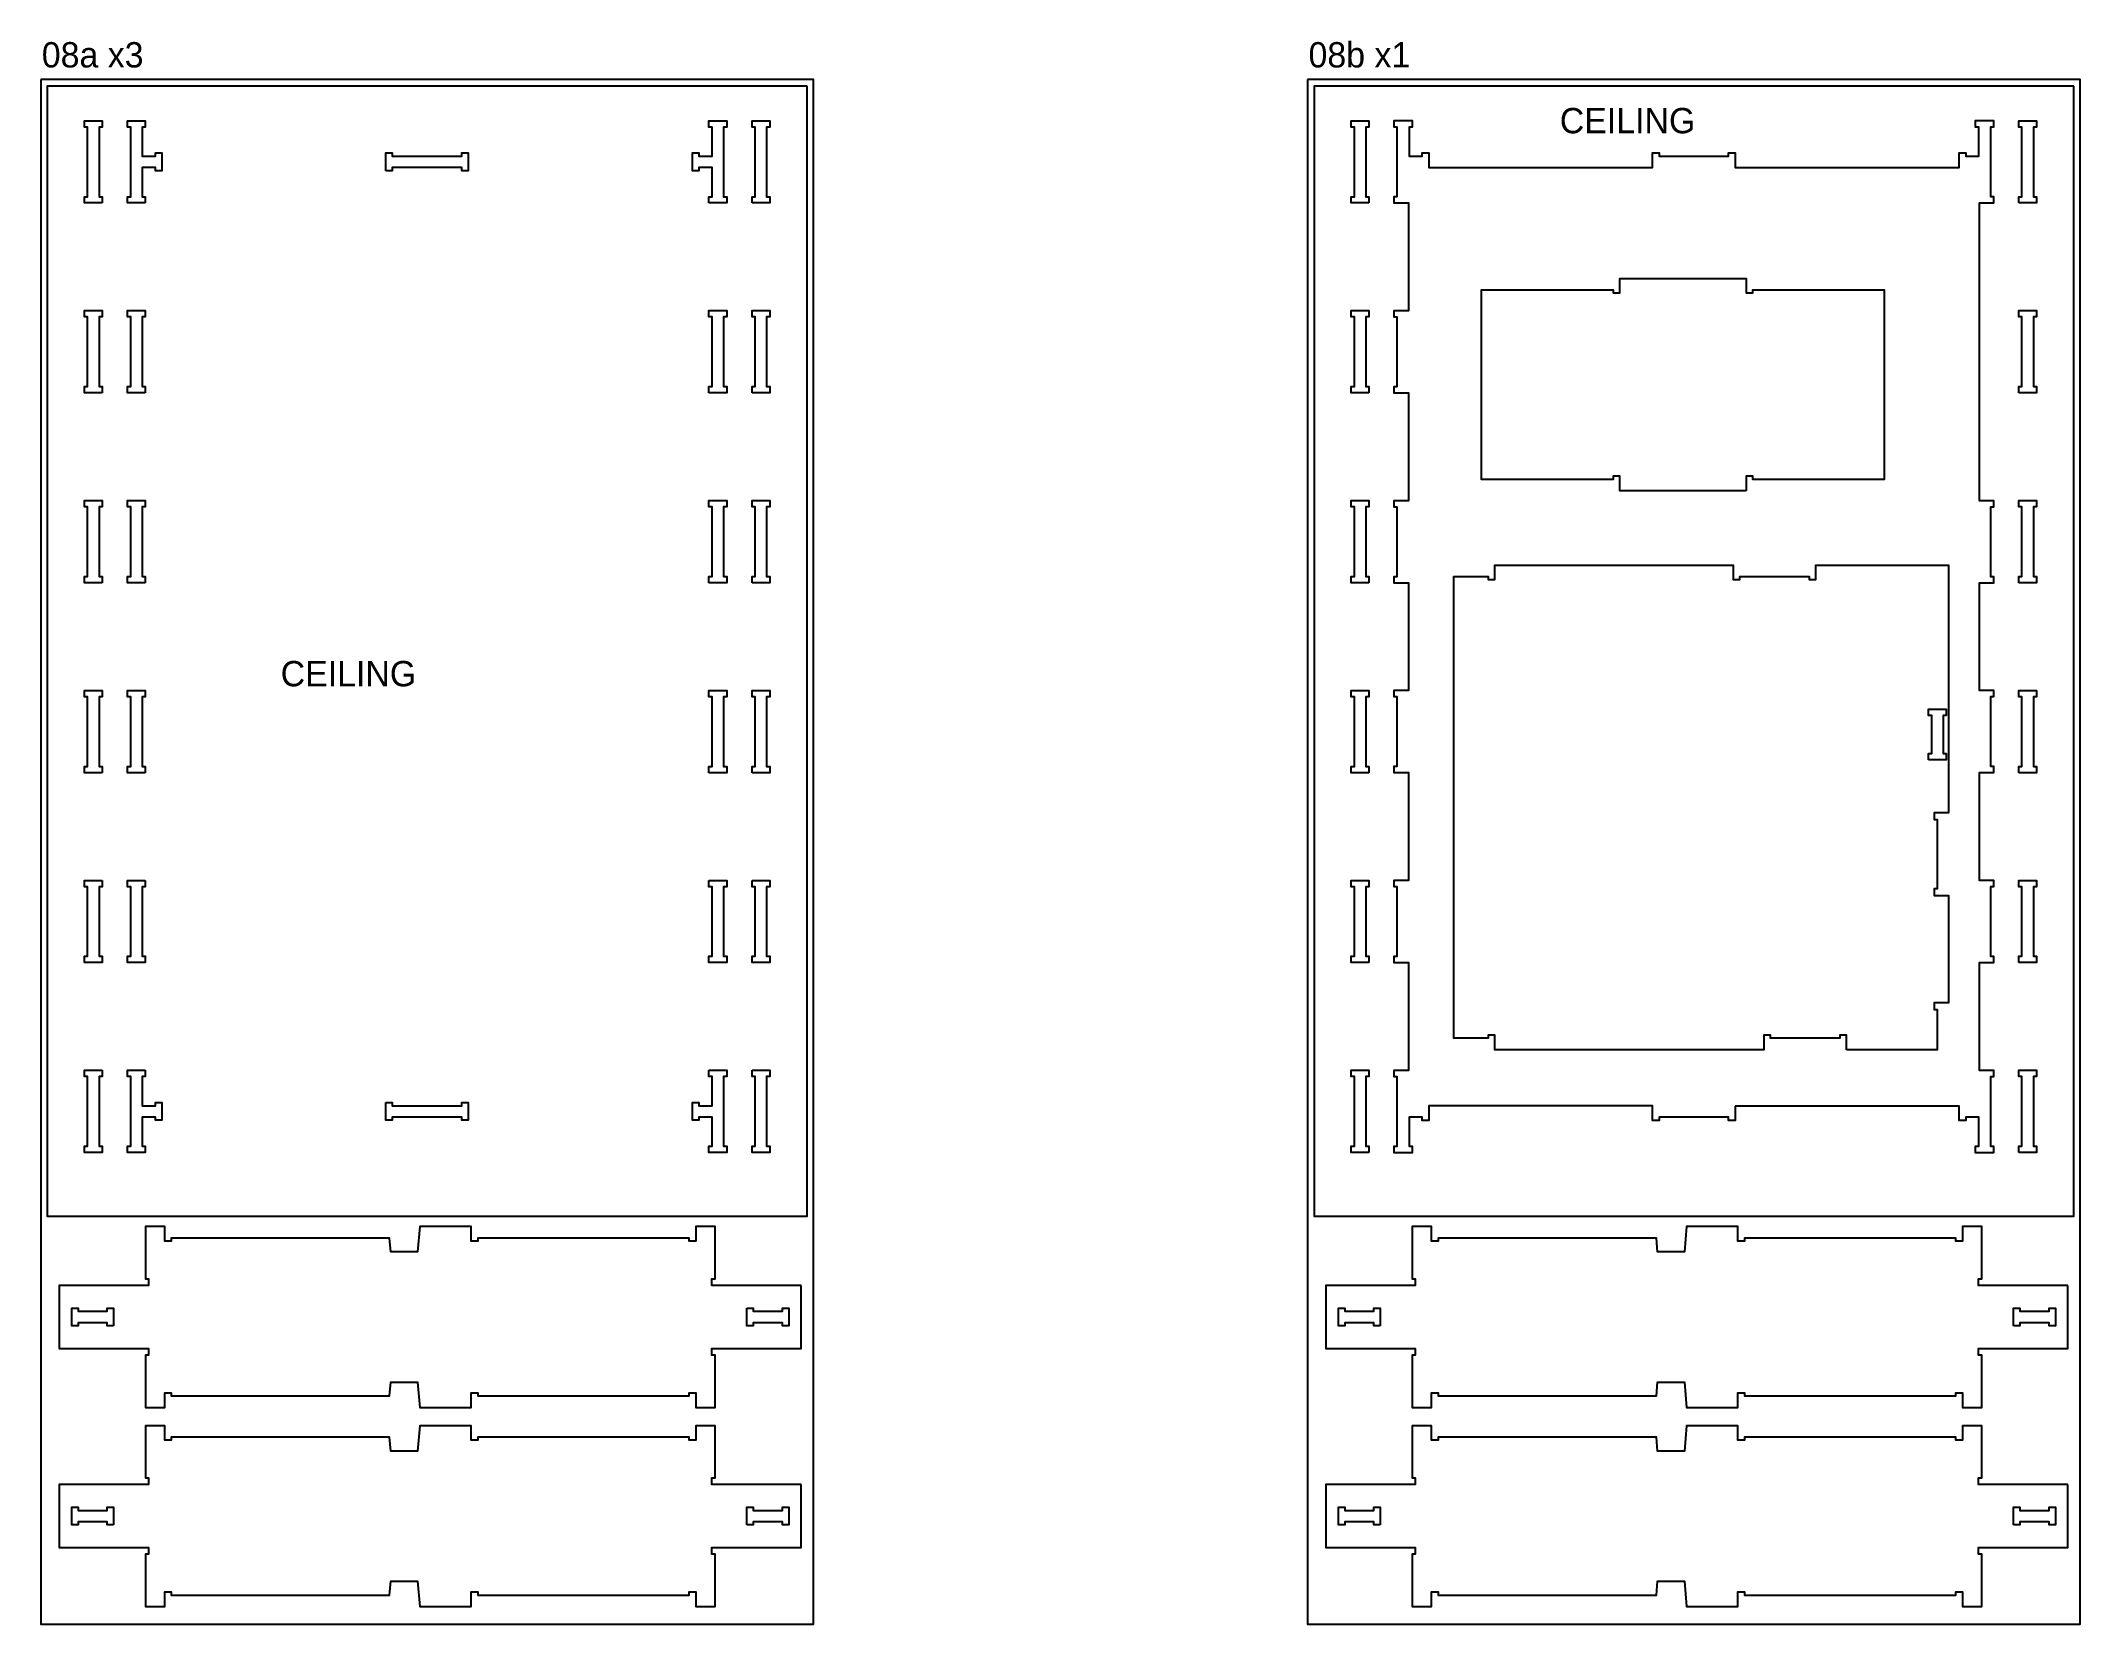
# Model space of a CAD drawing. Header units: inches. Extents: x -19170 to 42346, y 18707 to 54393.
# Drawn here: x 24126 to 27346, y 21707 to 24208 of the extents above; entities that cross this region are included whole.
import ezdxf

# ---------------------------------------------------------------- set-up
doc = ezdxf.new("R2010")
doc.units = ezdxf.units.IN
doc.header["$MEASUREMENT"] = 0
for name, color, linetype in [('0_SHEET_StructuralSheet 2440x1220x18', 1, 'CONTINUOUS'), ('1_3mmTOOL_2mmDEEP_CENTRE', 2, 'CONTINUOUS'), ('4_6mmTOOL_CUTTHROUGH_INSIDE', 4, 'CONTINUOUS'), ('5_6mmTOOL_CUTTHROUGH_OUTSIDE', 5, 'CONTINUOUS')]:
    doc.layers.add(name, color=color, linetype=linetype)

msp = doc.modelspace()

# ---------------------------------------------------------------- texts
at = {"layer": '0_SHEET_StructuralSheet 2440x1220x18', "char_height": 40, "attachment_point": 1}
for s, insert in [('08a x3', (24127.6, 24205.8)), ('08b x1', (26127.6, 24205.8))]:
    msp.add_mtext_dynamic_manual_height_columns(s, width=871.788, gutter_width=200, heights=[0], dxfattribs=dict(at, insert=insert))
at = {"layer": '1_3mmTOOL_2mmDEEP_CENTRE', "char_height": 40, "attachment_point": 1}
for insert in [(26469.8, 24101.8), (24450.2, 23228.2)]:
    msp.add_mtext_dynamic_manual_height_columns('{\\W3.66864; }CEILING', width=533.492, gutter_width=200, heights=[0], dxfattribs=dict(at, insert=insert))

# ---------------------------------------------------------------- linework, layer by layer
at = {"layer": '0_SHEET_StructuralSheet 2440x1220x18'}
for points in [[(24126, 24146.6), (24126, 21706.6), (25346, 21706.6), (25346, 24146.6)], [(26126, 24146.6), (26126, 21706.6), (27346, 21706.6), (27346, 24146.6)]]:
    msp.add_lwpolyline(points, close=True, dxfattribs=at)
at = {"layer": '4_6mmTOOL_CUTTHROUGH_INSIDE'}
for points in [[(24223, 23951.7), (24195, 23951.7), (24195, 23961.7), (24200, 23961.7), (24200, 24071.7), (24195, 24071.7), (24195, 24081.7), (24223, 24081.7), (24223, 24071.7), (24218, 24071.7), (24218, 23961.7), (24223, 23961.7)], [(24291, 23951.7), (24263, 23951.7), (24263, 23961.7), (24268, 23961.7), (24268, 24071.7), (24263, 24071.7), (24263, 24081.7), (24291, 24081.7), (24291, 24071.7), (24286, 24071.7), (24286, 24025.7), (24307, 24025.7), (24307, 24030.7), (24317, 24030.7), (24317, 24002.7), (24307, 24002.7), (24307, 24007.7), (24286, 24007.7), (24286, 23961.7), (24291, 23961.7)], [(25181, 23951.7), (25181, 23961.7), (25186, 23961.7), (25186, 24007.7), (25165, 24007.7), (25165, 24002.7), (25155, 24002.7), (25155, 24030.7), (25165, 24030.7), (25165, 24025.7), (25186, 24025.7), (25186, 24071.7), (25181, 24071.7), (25181, 24081.7), (25209, 24081.7), (25209, 24071.7), (25204, 24071.7), (25204, 23961.7), (25209, 23961.7), (25209, 23951.7)], [(25249, 23951.7), (25249, 23961.7), (25254, 23961.7), (25254, 24071.7), (25249, 24071.7), (25249, 24081.7), (25277, 24081.7), (25277, 24071.7), (25272, 24071.7), (25272, 23961.7), (25277, 23961.7), (25277, 23951.7)], [(26223, 23951.7), (26195, 23951.7), (26195, 23961.7), (26200, 23961.7), (26200, 24071.7), (26195, 24071.7), (26195, 24081.7), (26223, 24081.7), (26223, 24071.7), (26218, 24071.7), (26218, 23961.7), (26223, 23961.7)], [(26801.3, 22525), (26801.3, 22502.4), (26790.8, 22502.4), (26790.8, 22507.4), (26681.3, 22507.4), (26681.3, 22502.4), (26670.8, 22502.4), (26670.8, 22525.4), (26317.3, 22525.4), (26317.3, 22502.4), (26306.8, 22502.4), (26306.8, 22507.4), (26286.3, 22507.4), (26286.3, 22461.9), (26291.3, 22461.9), (26291.3, 22451.4), (26262.8, 22451.4), (26262.8, 22461.9), (26267.8, 22461.9), (26267.8, 22571.4), (26262.8, 22571.4), (26262.8, 22581.9), (26285.8, 22581.9), (26285.8, 22751.4), (26262.8, 22751.4), (26262.8, 22761.9), (26267.8, 22761.9), (26267.8, 22871.4), (26262.8, 22871.4), (26262.8, 22881.9), (26285.8, 22881.9), (26285.8, 23051.4), (26262.8, 23051.4), (26262.8, 23061.9), (26267.8, 23061.9), (26267.8, 23171.4), (26262.8, 23171.4), (26262.8, 23181.9), (26285.8, 23181.9), (26285.8, 23351.4), (26262.8, 23351.4), (26262.8, 23361.9), (26267.8, 23361.9), (26267.8, 23471.4), (26262.8, 23471.4), (26262.8, 23481.9), (26285.8, 23481.9), (26285.8, 23651.4), (26262.8, 23651.4), (26262.8, 23661.9), (26267.8, 23661.9), (26267.8, 23771.4), (26262.8, 23771.4), (26262.8, 23781.9), (26285.8, 23781.9), (26285.8, 23951.4), (26262.8, 23951.4), (26262.8, 23961.9), (26267.8, 23961.9), (26267.8, 24071.4), (26262.8, 24071.4), (26262.8, 24081.9), (26291.3, 24081.9), (26291.3, 24071.4), (26286.3, 24071.4), (26286.3, 24025.9), (26306.8, 24025.9), (26306.8, 24030.9), (26317.3, 24030.9), (26317.3, 24007.9), (26670.8, 24007.9), (26670.8, 24030.9), (26681.3, 24030.9), (26681.3, 24025.9), (26790.8, 24025.9), (26790.8, 24030.9), (26801.3, 24030.9), (26801.3, 24007.9), (27154.8, 24007.9), (27154.8, 24030.9), (27165.3, 24030.9), (27165.3, 24025.9), (27185.8, 24025.9), (27185.8, 24071.4), (27180.8, 24071.4), (27180.8, 24081.9), (27209.3, 24081.9), (27209.3, 24071.4), (27204.3, 24071.4), (27204.3, 23961.9), (27209.3, 23961.9), (27209.3, 23951.4), (27186.3, 23951.4), (27186.3, 23481.9), (27209.3, 23481.9), (27209.3, 23471.4), (27204.3, 23471.4), (27204.3, 23361.9), (27209.3, 23361.9), (27209.3, 23351.4), (27186.3, 23351.4), (27186.3, 23181.9), (27209.3, 23181.9), (27209.3, 23171.4), (27204.3, 23171.4), (27204.3, 23061.9), (27209.3, 23061.9), (27209.3, 23051.4), (27186.3, 23051.4), (27186.3, 22881.9), (27209.3, 22881.9), (27209.3, 22871.4), (27204.3, 22871.4), (27204.3, 22761.9), (27209.3, 22761.9), (27209.3, 22751.4), (27186.3, 22751.4), (27186.3, 22581.9), (27209.3, 22581.9), (27209.3, 22571.4), (27204.3, 22571.4), (27204.3, 22461.9), (27209.3, 22461.9), (27209.3, 22451.4), (27180.8, 22451.4), (27180.8, 22461.9), (27185.8, 22461.9), (27185.8, 22507.4), (27165.3, 22507.4), (27165.3, 22502.4), (27154.8, 22502.4), (27154.8, 22525)], [(27249, 23951.7), (27249, 23961.7), (27254, 23961.7), (27254, 24071.7), (27249, 24071.7), (27249, 24081.7), (27277, 24081.7), (27277, 24071.7), (27272, 24071.7), (27272, 23961.7), (27277, 23961.7), (27277, 23951.7)], [(24671, 24002.7), (24671, 24030.7), (24681, 24030.7), (24681, 24025.7), (24791, 24025.7), (24791, 24030.7), (24801, 24030.7), (24801, 24002.7), (24791, 24002.7), (24791, 24007.7), (24681, 24007.7), (24681, 24002.7)], [(24223, 23651.7), (24195, 23651.7), (24195, 23661.7), (24200, 23661.7), (24200, 23771.7), (24195, 23771.7), (24195, 23781.7), (24223, 23781.7), (24223, 23771.7), (24218, 23771.7), (24218, 23661.7), (24223, 23661.7)], [(24291, 23651.7), (24263, 23651.7), (24263, 23661.7), (24268, 23661.7), (24268, 23771.7), (24263, 23771.7), (24263, 23781.7), (24291, 23781.7), (24291, 23771.7), (24286, 23771.7), (24286, 23661.7), (24291, 23661.7)], [(25181, 23651.7), (25181, 23661.7), (25186, 23661.7), (25186, 23771.7), (25181, 23771.7), (25181, 23781.7), (25209, 23781.7), (25209, 23771.7), (25204, 23771.7), (25204, 23661.7), (25209, 23661.7), (25209, 23651.7)], [(25249, 23651.7), (25249, 23661.7), (25254, 23661.7), (25254, 23771.7), (25249, 23771.7), (25249, 23781.7), (25277, 23781.7), (25277, 23771.7), (25272, 23771.7), (25272, 23661.7), (25277, 23661.7), (25277, 23651.7)], [(26223, 23651.7), (26195, 23651.7), (26195, 23661.7), (26200, 23661.7), (26200, 23771.7), (26195, 23771.7), (26195, 23781.7), (26223, 23781.7), (26223, 23771.7), (26218, 23771.7), (26218, 23661.7), (26223, 23661.7)], [(27249, 23651.7), (27249, 23661.7), (27254, 23661.7), (27254, 23771.7), (27249, 23771.7), (27249, 23781.7), (27277, 23781.7), (27277, 23771.7), (27272, 23771.7), (27272, 23661.7), (27277, 23661.7), (27277, 23651.7)], [(24223, 23351.7), (24195, 23351.7), (24195, 23361.7), (24200, 23361.7), (24200, 23471.7), (24195, 23471.7), (24195, 23481.7), (24223, 23481.7), (24223, 23471.7), (24218, 23471.7), (24218, 23361.7), (24223, 23361.7)], [(24291, 23351.7), (24263, 23351.7), (24263, 23361.7), (24268, 23361.7), (24268, 23471.7), (24263, 23471.7), (24263, 23481.7), (24291, 23481.7), (24291, 23471.7), (24286, 23471.7), (24286, 23361.7), (24291, 23361.7)], [(25181, 23351.7), (25181, 23361.7), (25186, 23361.7), (25186, 23471.7), (25181, 23471.7), (25181, 23481.7), (25209, 23481.7), (25209, 23471.7), (25204, 23471.7), (25204, 23361.7), (25209, 23361.7), (25209, 23351.7)], [(25249, 23351.7), (25249, 23361.7), (25254, 23361.7), (25254, 23471.7), (25249, 23471.7), (25249, 23481.7), (25277, 23481.7), (25277, 23471.7), (25272, 23471.7), (25272, 23361.7), (25277, 23361.7), (25277, 23351.7)], [(26223, 23351.7), (26195, 23351.7), (26195, 23361.7), (26200, 23361.7), (26200, 23471.7), (26195, 23471.7), (26195, 23481.7), (26223, 23481.7), (26223, 23471.7), (26218, 23471.7), (26218, 23361.7), (26223, 23361.7)], [(27249, 23351.7), (27249, 23361.7), (27254, 23361.7), (27254, 23471.7), (27249, 23471.7), (27249, 23481.7), (27277, 23481.7), (27277, 23471.7), (27272, 23471.7), (27272, 23361.7), (27277, 23361.7), (27277, 23351.7)], [(24223, 23051.7), (24195, 23051.7), (24195, 23061.7), (24200, 23061.7), (24200, 23171.7), (24195, 23171.7), (24195, 23181.7), (24223, 23181.7), (24223, 23171.7), (24218, 23171.7), (24218, 23061.7), (24223, 23061.7)], [(24291, 23051.7), (24263, 23051.7), (24263, 23061.7), (24268, 23061.7), (24268, 23171.7), (24263, 23171.7), (24263, 23181.7), (24291, 23181.7), (24291, 23171.7), (24286, 23171.7), (24286, 23061.7), (24291, 23061.7)], [(25181, 23051.7), (25181, 23061.7), (25186, 23061.7), (25186, 23171.7), (25181, 23171.7), (25181, 23181.7), (25209, 23181.7), (25209, 23171.7), (25204, 23171.7), (25204, 23061.7), (25209, 23061.7), (25209, 23051.7)], [(25249, 23051.7), (25249, 23061.7), (25254, 23061.7), (25254, 23171.7), (25249, 23171.7), (25249, 23181.7), (25277, 23181.7), (25277, 23171.7), (25272, 23171.7), (25272, 23061.7), (25277, 23061.7), (25277, 23051.7)], [(26223, 23051.7), (26195, 23051.7), (26195, 23061.7), (26200, 23061.7), (26200, 23171.7), (26195, 23171.7), (26195, 23181.7), (26223, 23181.7), (26223, 23171.7), (26218, 23171.7), (26218, 23061.7), (26223, 23061.7)], [(27106.6, 23072), (27106.6, 23082), (27111.6, 23082), (27111.6, 23142), (27106.6, 23142), (27106.6, 23152), (27134.6, 23152), (27134.6, 23142), (27129.6, 23142), (27129.6, 23082), (27134.6, 23082), (27134.6, 23072)], [(27249, 23051.7), (27249, 23061.7), (27254, 23061.7), (27254, 23171.7), (27249, 23171.7), (27249, 23181.7), (27277, 23181.7), (27277, 23171.7), (27272, 23171.7), (27272, 23061.7), (27277, 23061.7), (27277, 23051.7)], [(24223, 22881.7), (24223, 22871.7), (24218, 22871.7), (24218, 22761.7), (24223, 22761.7), (24223, 22751.7), (24195, 22751.7), (24195, 22761.7), (24200, 22761.7), (24200, 22871.7), (24195, 22871.7), (24195, 22881.7)], [(24291, 22881.7), (24291, 22871.7), (24286, 22871.7), (24286, 22761.7), (24291, 22761.7), (24291, 22751.7), (24263, 22751.7), (24263, 22761.7), (24268, 22761.7), (24268, 22871.7), (24263, 22871.7), (24263, 22881.7)], [(25181, 22881.7), (25209, 22881.7), (25209, 22871.7), (25204, 22871.7), (25204, 22761.7), (25209, 22761.7), (25209, 22751.7), (25181, 22751.7), (25181, 22761.7), (25186, 22761.7), (25186, 22871.7), (25181, 22871.7)], [(25249, 22881.7), (25277, 22881.7), (25277, 22871.7), (25272, 22871.7), (25272, 22761.7), (25277, 22761.7), (25277, 22751.7), (25249, 22751.7), (25249, 22761.7), (25254, 22761.7), (25254, 22871.7), (25249, 22871.7)], [(26223, 22751.7), (26195, 22751.7), (26195, 22761.7), (26200, 22761.7), (26200, 22871.7), (26195, 22871.7), (26195, 22881.7), (26223, 22881.7), (26223, 22871.7), (26218, 22871.7), (26218, 22761.7), (26223, 22761.7)], [(27249, 22751.7), (27249, 22761.7), (27254, 22761.7), (27254, 22871.7), (27249, 22871.7), (27249, 22881.7), (27277, 22881.7), (27277, 22871.7), (27272, 22871.7), (27272, 22761.7), (27277, 22761.7), (27277, 22751.7)], [(24223, 22581.7), (24223, 22571.7), (24218, 22571.7), (24218, 22461.7), (24223, 22461.7), (24223, 22451.7), (24195, 22451.7), (24195, 22461.7), (24200, 22461.7), (24200, 22571.7), (24195, 22571.7), (24195, 22581.7)], [(24291, 22581.7), (24291, 22571.7), (24286, 22571.7), (24286, 22525.7), (24307, 22525.7), (24307, 22530.7), (24317, 22530.7), (24317, 22502.7), (24307, 22502.7), (24307, 22507.7), (24286, 22507.7), (24286, 22461.7), (24291, 22461.7), (24291, 22451.7), (24263, 22451.7), (24263, 22461.7), (24268, 22461.7), (24268, 22571.7), (24263, 22571.7), (24263, 22581.7)], [(25181, 22581.7), (25209, 22581.7), (25209, 22571.7), (25204, 22571.7), (25204, 22461.7), (25209, 22461.7), (25209, 22451.7), (25181, 22451.7), (25181, 22461.7), (25186, 22461.7), (25186, 22507.7), (25165, 22507.7), (25165, 22502.7), (25155, 22502.7), (25155, 22530.7), (25165, 22530.7), (25165, 22525.7), (25186, 22525.7), (25186, 22571.7), (25181, 22571.7)], [(25249, 22581.7), (25277, 22581.7), (25277, 22571.7), (25272, 22571.7), (25272, 22461.7), (25277, 22461.7), (25277, 22451.7), (25249, 22451.7), (25249, 22461.7), (25254, 22461.7), (25254, 22571.7), (25249, 22571.7)], [(26223, 22451.7), (26195, 22451.7), (26195, 22461.7), (26200, 22461.7), (26200, 22571.7), (26195, 22571.7), (26195, 22581.7), (26223, 22581.7), (26223, 22571.7), (26218, 22571.7), (26218, 22461.7), (26223, 22461.7)], [(27249, 22451.7), (27249, 22461.7), (27254, 22461.7), (27254, 22571.7), (27249, 22571.7), (27249, 22581.7), (27277, 22581.7), (27277, 22571.7), (27272, 22571.7), (27272, 22461.7), (27277, 22461.7), (27277, 22451.7)], [(24671, 22530.7), (24681, 22530.7), (24681, 22525.7), (24791, 22525.7), (24791, 22530.7), (24801, 22530.7), (24801, 22502.7), (24791, 22502.7), (24791, 22507.7), (24681, 22507.7), (24681, 22502.7), (24671, 22502.7)], [(24240.9, 22177.9), (24230.9, 22177.9), (24230.9, 22182.9), (24184.9, 22182.9), (24184.9, 22177.9), (24174.9, 22177.9), (24174.9, 22205.9), (24184.9, 22205.9), (24184.9, 22200.9), (24230.9, 22200.9), (24230.9, 22205.9), (24240.9, 22205.9)], [(25240.9, 22205.9), (25250.9, 22205.9), (25250.9, 22200.9), (25296.9, 22200.9), (25296.9, 22205.9), (25306.9, 22205.9), (25306.9, 22177.9), (25296.9, 22177.9), (25296.9, 22182.9), (25250.9, 22182.9), (25250.9, 22177.9), (25240.9, 22177.9)], [(26240.9, 22177.9), (26230.9, 22177.9), (26230.9, 22182.9), (26184.9, 22182.9), (26184.9, 22177.9), (26174.9, 22177.9), (26174.9, 22205.9), (26184.9, 22205.9), (26184.9, 22200.9), (26230.9, 22200.9), (26230.9, 22205.9), (26240.9, 22205.9)], [(27240.9, 22177.9), (27240.9, 22205.9), (27250.9, 22205.9), (27250.9, 22200.9), (27296.9, 22200.9), (27296.9, 22205.9), (27306.9, 22205.9), (27306.9, 22177.9), (27296.9, 22177.9), (27296.9, 22182.9), (27250.9, 22182.9), (27250.9, 22177.9)], [(24240.9, 21863.4), (24230.9, 21863.4), (24230.9, 21868.4), (24184.9, 21868.4), (24184.9, 21863.4), (24174.9, 21863.4), (24174.9, 21891.4), (24184.9, 21891.4), (24184.9, 21886.4), (24230.9, 21886.4), (24230.9, 21891.4), (24240.9, 21891.4)], [(25240.9, 21863.4), (25240.9, 21891.4), (25250.9, 21891.4), (25250.9, 21886.4), (25296.9, 21886.4), (25296.9, 21891.4), (25306.9, 21891.4), (25306.9, 21863.4), (25296.9, 21863.4), (25296.9, 21868.4), (25250.9, 21868.4), (25250.9, 21863.4)], [(26240.9, 21863.4), (26230.9, 21863.4), (26230.9, 21868.4), (26184.9, 21868.4), (26184.9, 21863.4), (26174.9, 21863.4), (26174.9, 21891.4), (26184.9, 21891.4), (26184.9, 21886.4), (26230.9, 21886.4), (26230.9, 21891.4), (26240.9, 21891.4)], [(27240.9, 21863.4), (27240.9, 21891.4), (27250.9, 21891.4), (27250.9, 21886.4), (27296.9, 21886.4), (27296.9, 21891.4), (27306.9, 21891.4), (27306.9, 21863.4), (27296.9, 21863.4), (27296.9, 21868.4), (27250.9, 21868.4), (27250.9, 21863.4)]]:
    msp.add_lwpolyline(points, close=True, dxfattribs=at)
at = {"layer": '5_6mmTOOL_CUTTHROUGH_OUTSIDE'}
for points in [[(25335.8, 24136.4), (24136.3, 24136.4), (24136.3, 22351.2), (25335.8, 22351.2)], [(27335.8, 24136.4), (26136.3, 24136.4), (26136.3, 22351.2), (27335.8, 22351.2)], [(26818.4, 23497.1), (26618.9, 23497.1), (26618.9, 23520.1), (26608.4, 23520.1), (26608.4, 23515.1), (26400.9, 23515.1), (26400.9, 23814.6), (26608.4, 23814.6), (26608.4, 23809.6), (26618.9, 23809.6), (26618.9, 23832.6), (26818.4, 23832.6), (26818.4, 23809.6), (26828.9, 23809.6), (26828.9, 23814.6), (27036.4, 23814.6), (27036.4, 23515.1), (26828.9, 23515.1), (26828.9, 23520.1), (26818.4, 23520.1)], [(26977, 22614.2), (26977, 22637.2), (26966.5, 22637.2), (26966.5, 22632.2), (26857, 22632.2), (26857, 22637.2), (26846.5, 22637.2), (26846.5, 22614.2), (26421.8, 22614.2), (26421.8, 22637.2), (26411.3, 22637.2), (26411.3, 22632.2), (26356.8, 22632.2), (26356.8, 23361.7), (26411.3, 23361.7), (26411.3, 23356.7), (26421.8, 23356.7), (26421.8, 23379.7), (26798, 23379.7), (26798, 23356.7), (26808.5, 23356.7), (26808.5, 23361.7), (26918, 23361.7), (26918, 23356.7), (26928.5, 23356.7), (26928.5, 23379.7), (27138.3, 23379.7), (27138.3, 22988.2), (27115.3, 22988.2), (27115.3, 22977.7), (27120.3, 22977.7), (27120.3, 22868.2), (27115.3, 22868.2), (27115.3, 22857.7), (27138.3, 22857.7), (27138.3, 22688.2), (27115.3, 22688.2), (27115.3, 22677.7), (27120.3, 22677.7), (27120.3, 22614.2)], [(25326.6, 22241.7), (25185.6, 22241.7), (25185.6, 22252.2), (25190.6, 22252.2), (25190.6, 22334.7), (25160.1, 22334.7), (25160.1, 22311.7), (25149.6, 22311.7), (25149.6, 22316.7), (24816.1, 22316.7), (24816.1, 22311.7), (24805.6, 22311.7), (24805.6, 22334.7), (24724.6, 22334.7), (24721, 22294.7), (24678.8, 22294.7), (24676.8, 22316.7), (24332.1, 22316.7), (24332.1, 22311.7), (24321.6, 22311.7), (24321.6, 22334.7), (24291.1, 22334.7), (24291.1, 22252.2), (24296.1, 22252.2), (24296.1, 22241.7), (24155.1, 22241.7), (24155.1, 22142.2), (24296.1, 22142.2), (24296.1, 22131.7), (24291.1, 22131.7), (24291.1, 22049.2), (24321.6, 22049.2), (24321.6, 22072.2), (24332.1, 22072.2), (24332.1, 22067.2), (24676.8, 22067.2), (24678.8, 22089.1), (24721, 22089.1), (24724.6, 22049.2), (24805.6, 22049.2), (24805.6, 22072.2), (24816.1, 22072.2), (24816.1, 22067.2), (25149.6, 22067.2), (25149.6, 22072.2), (25160.1, 22072.2), (25160.1, 22049.2), (25190.6, 22049.2), (25190.6, 22131.7), (25185.6, 22131.7), (25185.6, 22142.2), (25326.6, 22142.2)], [(27326.6, 22241.7), (27185.6, 22241.7), (27185.6, 22252.2), (27190.6, 22252.2), (27190.6, 22334.7), (27160.1, 22334.7), (27160.1, 22311.7), (27149.6, 22311.7), (27149.6, 22316.7), (26816.1, 22316.7), (26816.1, 22311.7), (26805.6, 22311.7), (26805.6, 22334.7), (26724.6, 22334.7), (26721, 22294.7), (26678.8, 22294.7), (26676.8, 22316.7), (26332.1, 22316.7), (26332.1, 22311.7), (26321.6, 22311.7), (26321.6, 22334.7), (26291.1, 22334.7), (26291.1, 22252.2), (26296.1, 22252.2), (26296.1, 22241.7), (26155.1, 22241.7), (26155.1, 22142.2), (26296.1, 22142.2), (26296.1, 22131.7), (26291.1, 22131.7), (26291.1, 22049.2), (26321.6, 22049.2), (26321.6, 22072.2), (26332.1, 22072.2), (26332.1, 22067.2), (26676.8, 22067.2), (26678.8, 22089.1), (26721, 22089.1), (26724.6, 22049.2), (26805.6, 22049.2), (26805.6, 22072.2), (26816.1, 22072.2), (26816.1, 22067.2), (27149.6, 22067.2), (27149.6, 22072.2), (27160.1, 22072.2), (27160.1, 22049.2), (27190.6, 22049.2), (27190.6, 22131.7), (27185.6, 22131.7), (27185.6, 22142.2), (27326.6, 22142.2)], [(25326.6, 21927.2), (25185.6, 21927.2), (25185.6, 21937.7), (25190.6, 21937.7), (25190.6, 22020.2), (25160.1, 22020.2), (25160.1, 21997.2), (25149.6, 21997.2), (25149.6, 22002.2), (24816.1, 22002.2), (24816.1, 21997.2), (24805.6, 21997.2), (24805.6, 22020.2), (24724.6, 22020.2), (24721, 21980.2), (24678.8, 21980.2), (24676.8, 22002.2), (24332.1, 22002.2), (24332.1, 21997.2), (24321.6, 21997.2), (24321.6, 22020.2), (24291.1, 22020.2), (24291.1, 21937.7), (24296.1, 21937.7), (24296.1, 21927.2), (24155.1, 21927.2), (24155.1, 21827.7), (24296.1, 21827.7), (24296.1, 21817.2), (24291.1, 21817.2), (24291.1, 21734.7), (24321.6, 21734.7), (24321.6, 21757.7), (24332.1, 21757.7), (24332.1, 21752.7), (24676.8, 21752.7), (24678.8, 21774.6), (24721, 21774.6), (24724.6, 21734.7), (24805.6, 21734.7), (24805.6, 21757.7), (24816.1, 21757.7), (24816.1, 21752.7), (25149.6, 21752.7), (25149.6, 21757.7), (25160.1, 21757.7), (25160.1, 21734.7), (25190.6, 21734.7), (25190.6, 21817.2), (25185.6, 21817.2), (25185.6, 21827.7), (25326.6, 21827.7)], [(27326.6, 21927.2), (27185.6, 21927.2), (27185.6, 21937.7), (27190.6, 21937.7), (27190.6, 22020.2), (27160.1, 22020.2), (27160.1, 21997.2), (27149.6, 21997.2), (27149.6, 22002.2), (26816.1, 22002.2), (26816.1, 21997.2), (26805.6, 21997.2), (26805.6, 22020.2), (26724.6, 22020.2), (26721, 21980.2), (26678.8, 21980.2), (26676.8, 22002.2), (26332.1, 22002.2), (26332.1, 21997.2), (26321.6, 21997.2), (26321.6, 22020.2), (26291.1, 22020.2), (26291.1, 21937.7), (26296.1, 21937.7), (26296.1, 21927.2), (26155.1, 21927.2), (26155.1, 21827.7), (26296.1, 21827.7), (26296.1, 21817.2), (26291.1, 21817.2), (26291.1, 21734.7), (26321.6, 21734.7), (26321.6, 21757.7), (26332.1, 21757.7), (26332.1, 21752.7), (26676.8, 21752.7), (26678.8, 21774.6), (26721, 21774.6), (26724.6, 21734.7), (26805.6, 21734.7), (26805.6, 21757.7), (26816.1, 21757.7), (26816.1, 21752.7), (27149.6, 21752.7), (27149.6, 21757.7), (27160.1, 21757.7), (27160.1, 21734.7), (27190.6, 21734.7), (27190.6, 21817.2), (27185.6, 21817.2), (27185.6, 21827.7), (27326.6, 21827.7)]]:
    msp.add_lwpolyline(points, close=True, dxfattribs=at)

msp.set_redraw_order([(e.dxf.handle, doc.entitydb.next_handle()) for e in msp.query("TEXT MTEXT ATTDEF DIMENSION ARC_DIMENSION")])  # texts and dimensions are drawn at this point

doc.saveas('drawing.dxf')
